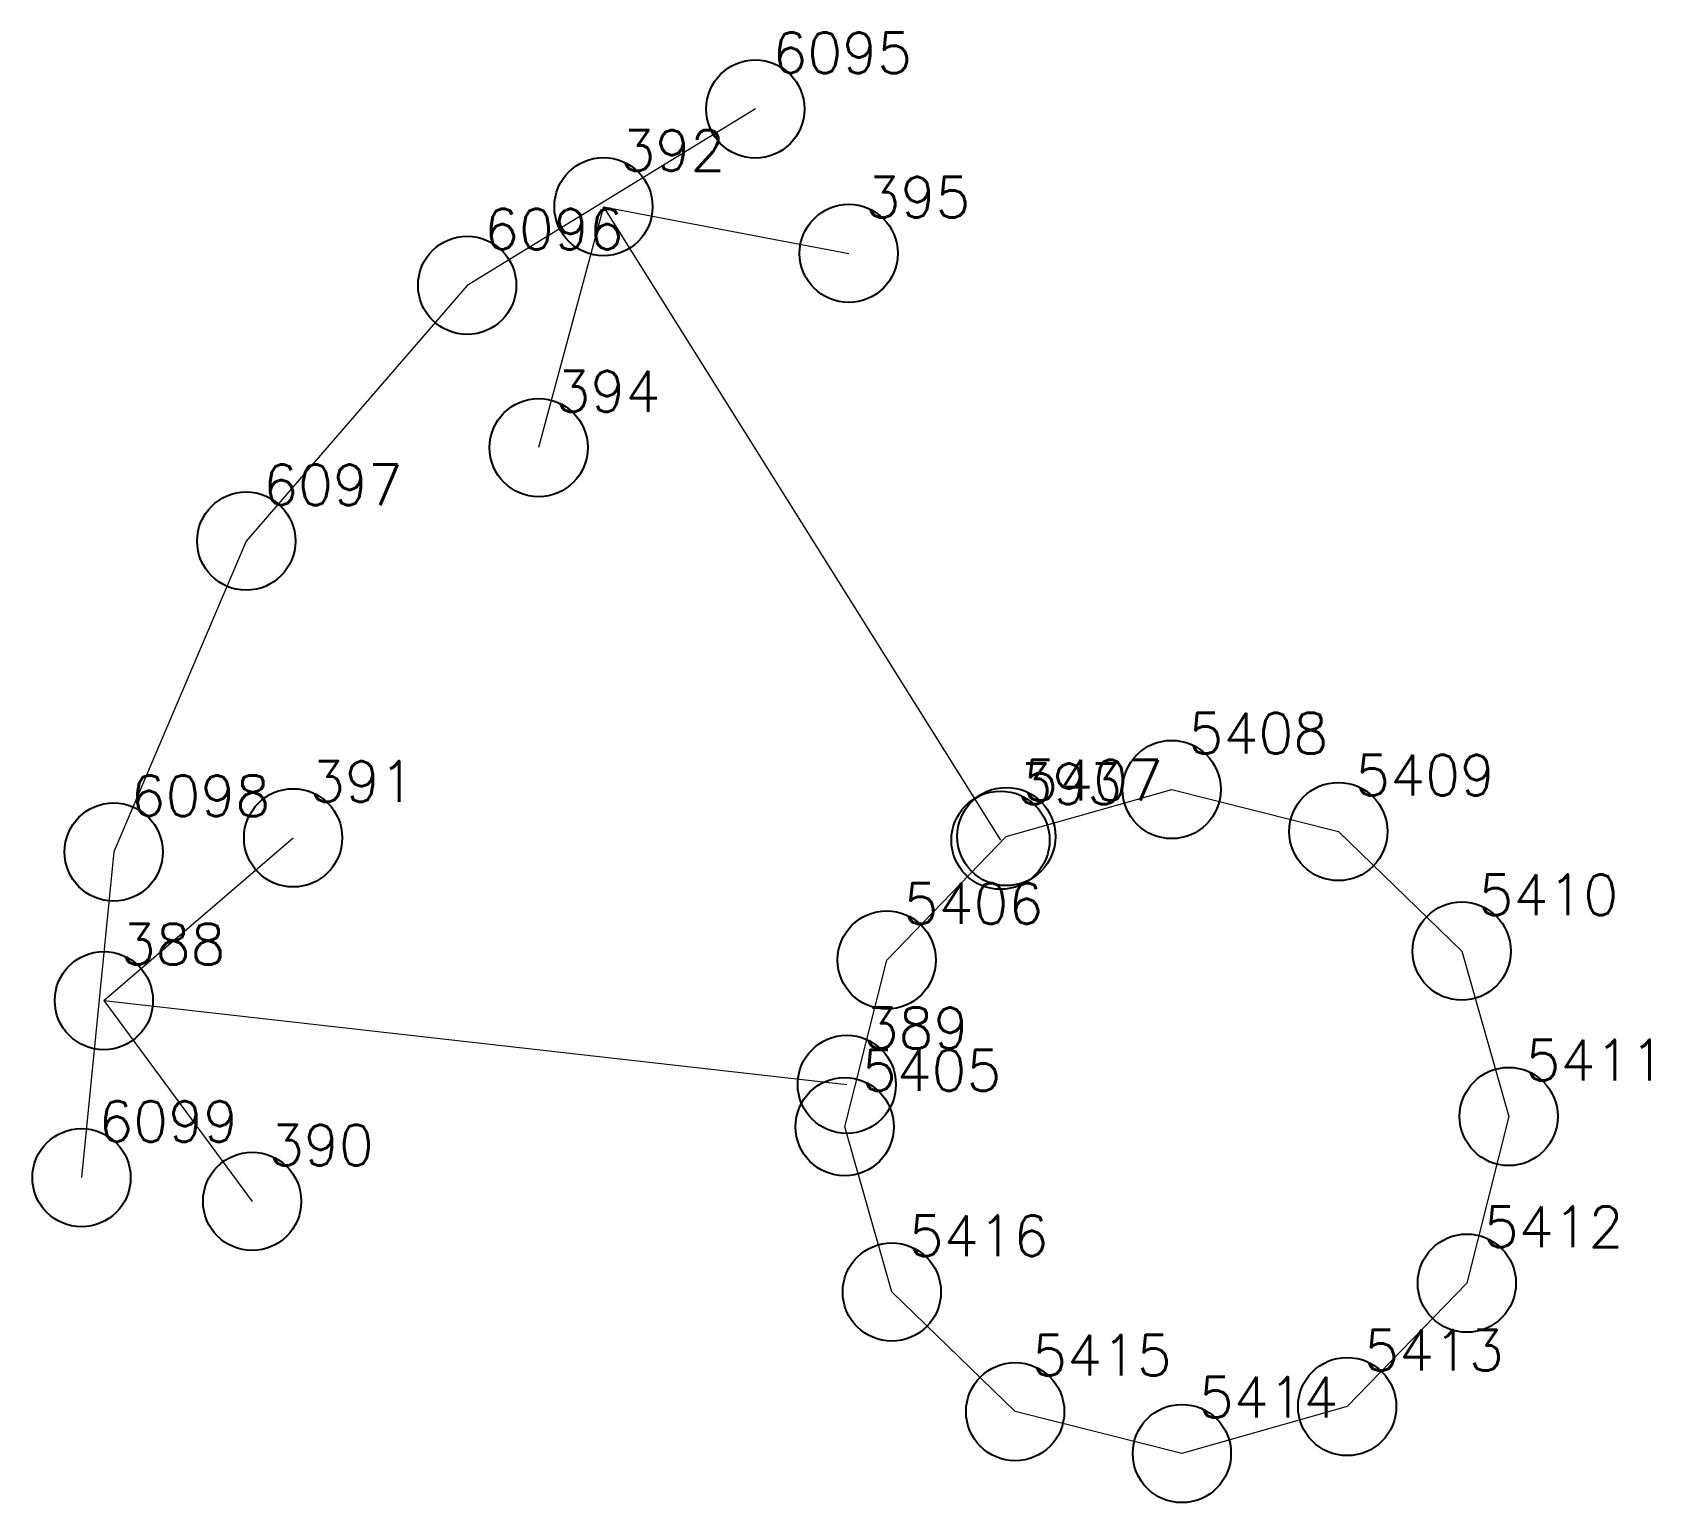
# Model space of a CAD drawing. Extents: x 1391501 to 1398271, y 354915 to 360782.
# Drawn here: x 1394302.13 to 1394314.48, y 360770.81 to 360782.04 of the extents above; entities that cross this region are included whole.
import ezdxf

# ---------------------------------------------------------------- set-up
doc = ezdxf.new("R2010")
doc.units = 0
doc.header["$PDMODE"] = 33
doc.header["$PDSIZE"] = 0.75
doc.layers.add('12 - ценные элементы визуального восприятия территории', color=7, linetype='Continuous')
doc.styles.get("Standard").update_dxf_attribs({"font": 'simplex.shx'})

msp = doc.modelspace()

# ---------------------------------------------------------------- texts
at = {"color": 7}
for s, p in [('5408', (1394310.959, 360776.528)), ('5409', (1394312.232, 360776.208)), ('5407', (1394309.697, 360776.169)), ('5406', (1394308.783, 360775.227)), ('5410', (1394313.174, 360775.294)), ('5411', (1394313.533, 360774.032)), ('5405', (1394308.463, 360773.954)), ('5412', (1394313.213, 360772.759)), ('5416', (1394308.822, 360772.691)), ('5415', (1394309.764, 360771.778)), ('5413', (1394312.299, 360771.816)), ('5414', (1394311.037, 360771.457))]:
    msp.add_text(s, height=0.3111, dxfattribs=at).set_placement(p)
at = {"layer": '12 - ценные элементы визуального восприятия территории', "color": 7}
for s, p in [('6095', (1394307.781, 360781.725)), ('392', (1394306.621, 360780.979)), ('395', (1394308.493, 360780.622)), ('6096', (1394305.579, 360780.378)), ('394', (1394306.125, 360779.139)), ('6097', (1394303.892, 360778.425)), ('391', (1394304.25, 360776.16)), ('393', (1394309.652, 360776.142)), ('6098', (1394302.88, 360776.051)), ('388', (1394302.805, 360774.917)), ('389', (1394308.478, 360774.277)), ('6099', (1394302.634, 360773.564)), ('390', (1394303.937, 360773.383))]:
    msp.add_text(s, height=0.3111, dxfattribs=at).set_placement(p)

# ---------------------------------------------------------------- linework, layer by layer
for p in [(1394310.83, 360776.254), (1394312.103, 360775.933), (1394309.567, 360775.895), (1394308.654, 360774.952), (1394313.045, 360775.02), (1394308.333, 360773.679), (1394313.404, 360773.757), (1394313.084, 360772.484), (1394308.693, 360772.417), (1394309.635, 360771.503), (1394312.17, 360771.542), (1394310.908, 360771.183)]:
    msp.add_point(p)
at = {"layer": '12 - ценные элементы визуального восприятия территории', "color": 7, "lineweight": 20}
for points in [[(1394307.651, 360781.451), (1394305.45, 360780.104), (1394303.763, 360778.151), (1394302.751, 360775.777), (1394302.505, 360773.29)], [(1394306.491, 360780.705), (1394305.996, 360778.865)], [(1394306.491, 360780.705), (1394309.523, 360775.867)], [(1394306.491, 360780.705), (1394308.364, 360780.348)], [(1394302.676, 360774.642), (1394304.121, 360775.885)], [(1394302.676, 360774.642), (1394308.349, 360774.002)], [(1394302.676, 360774.642), (1394303.808, 360773.109)]]:
    msp.add_lwpolyline(points, dxfattribs=at)
msp.add_lwpolyline([(1394308.333, 360773.679), (1394308.654, 360774.952), (1394309.567, 360775.895), (1394310.83, 360776.254), (1394312.103, 360775.933), (1394313.045, 360775.02), (1394313.404, 360773.757), (1394313.084, 360772.484), (1394312.17, 360771.542), (1394310.908, 360771.183), (1394309.635, 360771.503), (1394308.693, 360772.417), (1394308.333, 360773.679)], close=True, dxfattribs=at)
at = {"layer": '12 - ценные элементы визуального восприятия территории'}
for p in [(1394307.651, 360781.451), (1394306.491, 360780.705), (1394308.364, 360780.348), (1394305.45, 360780.104), (1394305.996, 360778.865), (1394303.763, 360778.151), (1394302.751, 360775.777), (1394304.121, 360775.885), (1394309.523, 360775.867), (1394302.676, 360774.642), (1394308.349, 360774.002), (1394302.505, 360773.29), (1394303.808, 360773.109)]:
    msp.add_point(p, dxfattribs=at)

msp.set_redraw_order([(e.dxf.handle, doc.entitydb.next_handle()) for e in msp.query("TEXT MTEXT ATTDEF DIMENSION ARC_DIMENSION")])  # texts and dimensions are drawn at this point

doc.saveas('drawing.dxf')
